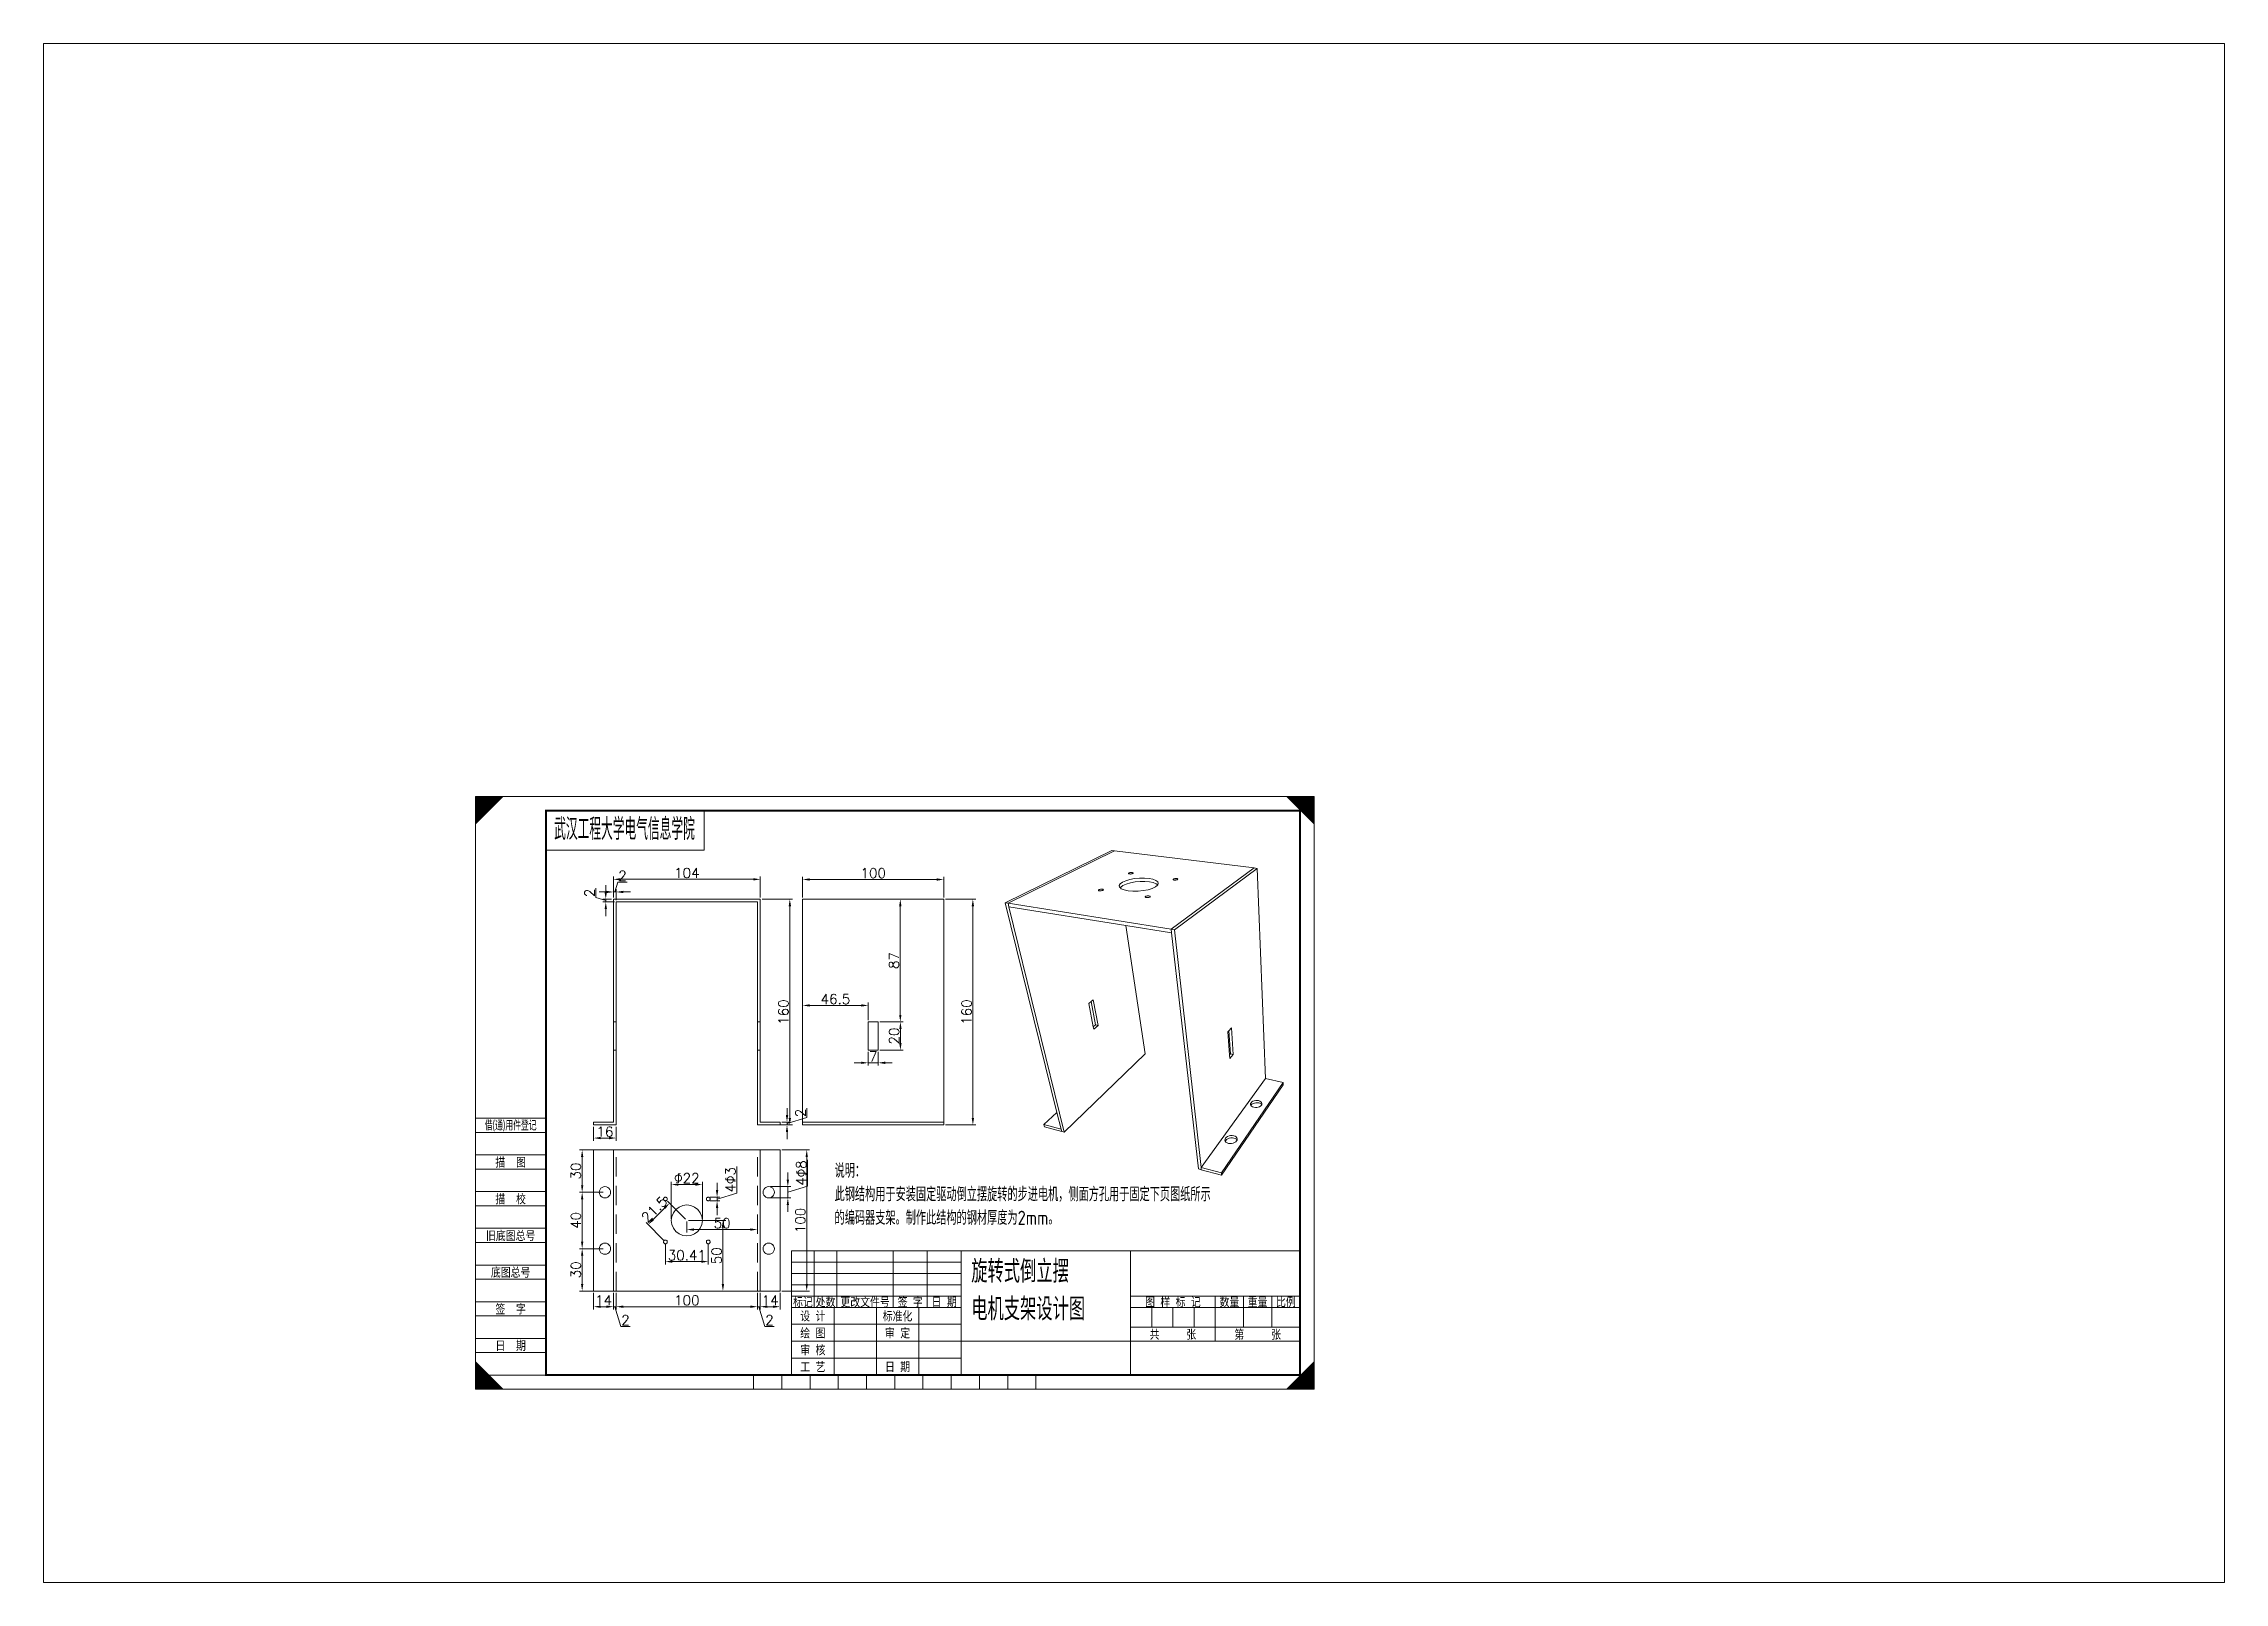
# Paper-space layout '布局1' of a CAD drawing. Extents: x -20 to 277, y -7 to 203.
# The model-space entities are those that its viewports show. They can reach past a viewport. Long polylines and large blocks are cut down to what shows.
import ezdxf
from ezdxf.enums import TextEntityAlignment as Align

# ---------------------------------------------------------------- set-up
doc = ezdxf.new("R2010")
doc.units = 0
doc.header["$LTSCALE"] = 2
doc.linetypes.add('DASHED', pattern=[0.75, 0.5, -0.25])
doc.layers.get('0').update_dxf_attribs({"linetype": 'CONTINUOUS', "lineweight": 18})
doc.layers.get('DEFPOINTS').update_dxf_attribs({"linetype": 'CONTINUOUS', "lineweight": 18})
for name, color, linetype, lineweight in [('00', 7, 'CONTINUOUS', 18), ('1', 30, 'CONTINUOUS', 18), ('2', 5, 'DASHED', 18), ('5细实线', 7, 'CONTINUOUS', 18), ('BORDER', 7, 'CONTINUOUS', 18), ('DIM', 1, 'CONTINUOUS', 18), ('TEXT', 7, 'CONTINUOUS', 18)]:
    doc.layers.add(name, color=color, linetype=linetype, lineweight=lineweight)
doc.styles.add('HZ', font='gbenor.shx', dxfattribs={"bigfont": 'gbcbig.shx'})
doc.styles.get("Standard").update_dxf_attribs({"font": 'txt.shx', "bigfont": 'hzcf.shx'})
doc.styles.add('STANDARD 0.75', font='gbenor.shx', dxfattribs={"bigfont": 'gbcbig.shx'})
doc.styles.add('YKYHZ', font='gbenor.shx', dxfattribs={"bigfont": 'gbcbig.shx'})
doc.dimstyles.get("Standard").update_dxf_attribs({"dimscale": 0, "dimtxt": 3.5, "dimasz": 2.5, "dimexe": 1, "dimexo": 0.625, "dimgap": 0.5, "dimtad": 1, "dimlfac": 2, "dimzin": 12, "dimdsep": 46, "dimtxsty": 'Standard', "dimcen": -0.09, "dimclrd": 256, "dimclre": 256, "dimclrt": 7, "dimazin": 3, "dimtfac": 1, "dimtmove": 1, "dimatfit": 3, "dimfxl": 1, "dimtolj": 1, "dimtzin": 0, "dimlwd": -1, "dimlwe": -1, "dimarcsym": 0})

psp = doc.layouts.new('布局1')

msp = doc.modelspace()

# ---------------------------------------------------------------- texts
at = {"style": 'STANDARD 0.75', "width": 0.75}
msp.add_text('武汉工程大学电气信息学院', height=7.684745, dxfattribs=at).set_placement((575.1669, 797.3103))
at = {"layer": '5细实线', "ltscale": 5, "attachment_point": 1, "style": 'HZ'}
for s, width, gutter_width, insert, char_height in [('说明：\\P此钢结构用于安装固定驱动倒立摆旋转的步进电机，侧面方孔用于固定下页图纸所示的编码器支架。制作此结构的钢材厚度为2mm。', 133.671813, 17.5, (674.445, 682.6025), 5), ('旋转式倒立摆\\P电机支架设计图', 52.536846, 50, (722.8392, 648.4302), 8)]:
    msp.add_mtext_dynamic_manual_height_columns(s, width=width, gutter_width=gutter_width, heights=[0], dxfattribs=dict(at, insert=insert, char_height=char_height))

# ---------------------------------------------------------------- blocks, each defined once
blk = doc.blocks.new('*U0')
at = {"layer": '00', "color": 7, "linetype": 'Continuous', "ltscale": 5}
for p, q in [((81, 205), (25, 205)), ((25, 205), (25, 191)), ((81, 191), (81, 205)), ((25, 191), (81, 191)), ((112, 49), (292, 49)), ((112, 49), (112, 5)), ((172, 5), (172, 49)), ((232, 5), (232, 49)), ((292, 5), (292, 49)), ((112, 29), (172, 29)), ((127, 5), (127, 29)), ((142, 5), (142, 29)), ((157, 5), (157, 29)), ((172, 17), (292, 17))]:
    blk.add_line(p, q, dxfattribs=at)
at = {"layer": '1', "color": 5, "linetype": 'Continuous', "ltscale": 5}
for p, q in [((25, 96), (0, 96)), ((0, 91), (25, 91)), ((25, 83), (0, 83)), ((25, 83), (0, 83)), ((0, 78), (25, 78)), ((25, 70), (0, 70)), ((0, 65), (25, 65)), ((25, 57), (0, 57)), ((0, 52), (25, 52)), ((120, 29), (120, 49)), ((128, 29), (128, 49)), ((148, 29), (148, 49)), ((160, 29), (160, 49)), ((25, 44), (0, 44)), ((0, 39), (25, 39)), ((112, 45), (172, 45)), ((112, 41), (172, 41)), ((25, 31), (0, 31)), ((112, 37), (172, 37)), ((112, 33), (172, 33)), ((232, 33), (292, 33)), ((262, 17), (262, 33)), ((272, 22), (272, 33)), ((282, 22), (282, 33)), ((0, 26), (25, 26)), ((232, 29), (292, 29)), ((239.5, 22), (239.5, 29)), ((247, 22), (247, 29)), ((254.5, 22), (254.5, 29)), ((25, 18), (0, 18)), ((112, 23), (172, 23)), ((172, 17), (112, 17)), ((232, 22), (292, 22)), ((0, 13), (25, 13)), ((112, 11), (172, 11)), ((25, 5), (0, 5)), ((25, 5), (0, 5)), ((25, 5), (0, 5)), ((25, 5), (0, 5)), ((25, 5), (0, 5))]:
    blk.add_line(p, q, dxfattribs=at)
at = {"layer": 'BORDER', "color": 1, "linetype": 'Continuous', "ltscale": 5}
for points in [[(0, 210, 0, 14.14, 0), (5, 205, 14.14, 14.14, 0)], [(297, 210, 0, 14.14, 0), (292, 205, 14.14, 14.14, 0)], [(0, 0, 0, 14.14, 0), (5, 5, 14.14, 14.14, 0)], [(297, 0, 0, 14.14, 0), (292, 5, 14.14, 14.14, 0)]]:
    blk.add_lwpolyline(points, format="xyseb", dxfattribs=at)
blk.add_lwpolyline([(0, 0), (297, 0), (297, 210), (0, 210)], close=True, dxfattribs=at)
at = {"layer": 'BORDER', "color": 1, "linetype": 'Continuous', "ltscale": 5, "const_width": 0.7}
blk.add_lwpolyline([(25, 5), (292, 5), (292, 205), (25, 205)], close=True, dxfattribs=at)
at = {"layer": 'TEXT', "color": 1, "linetype": 'Continuous', "ltscale": 5}
for points in [[(98.5, 0), (98.5, 5)], [(98.5, 0), (198.5, 0)], [(108.5, 0), (108.5, 5)], [(118.5, 0), (118.5, 5)], [(128.5, 0), (128.5, 5)], [(138.5, 0), (138.5, 5)], [(148.5, 0), (148.5, 5)], [(158.5, 0), (158.5, 5)], [(168.5, 0), (168.5, 5)], [(178.5, 0), (178.5, 5)], [(188.5, 0), (188.5, 5)], [(198.5, 0), (198.5, 5)]]:
    blk.add_lwpolyline(points, dxfattribs=at)
at = {"layer": 'TEXT', "color": 7, "linetype": 'Continuous', "ltscale": 5, "style": 'YKYHZ', "width": 0.790251}
blk.add_text('借(通)用件登记', height=3.5, dxfattribs=at).set_placement((12.5, 93.5), align=Align.MIDDLE)
at = {"layer": 'TEXT', "color": 7, "linetype": 'Continuous', "ltscale": 5, "style": 'YKYHZ'}
for s, p in [('描  图', (12.5, 80.5)), ('描  校', (12.5, 67.5)), ('旧底图总号', (12.5, 54.5)), ('底图总号', (12.5, 41.5)), ('标记', (116, 31)), ('处数', (124, 31)), ('更改文件号', (138, 31)), ('签 字', (154, 31)), ('日 期', (166, 31)), ('图 样 标 记', (247, 31)), ('数量', (267, 31)), ('重量', (277, 31)), ('比例', (287, 31)), ('签  字', (12.5, 28.5)), ('设 计', (119.5, 26)), ('标准化', (149.5, 26)), ('日  期', (12.5, 15.5)), ('绘 图', (119.5, 20)), ('审 核', (119.5, 14)), ('审 定', (149.5, 20)), ('共     张', (247, 19.5)), ('第     张', (277, 19.5)), ('工 艺', (119.5, 8)), ('日 期', (149.5, 8))]:
    blk.add_text(s, height=3.5, dxfattribs=at).set_placement(p, align=Align.MIDDLE)
blk = doc.blocks.new('*D5')
at = {"layer": 'DEFPOINTS', "color": 0, "ltscale": 5, "transparency": 16777216}
for p in [(648.13, 783.35), (596.13, 776.33), (648.13, 776.33)]:
    blk.add_point(p, dxfattribs=at)
at = {"layer": 'DIM', "ltscale": 5, "transparency": 16777216}
for p, q in [((596.13, 776.96), (596.13, 784.35)), ((598.63, 783.35), (645.63, 783.35)), ((648.13, 776.96), (648.13, 784.35))]:
    blk.add_line(p, q, dxfattribs=at)
for points in [[(598.63, 783.77), (598.63, 782.93), (596.13, 783.35)], [(645.63, 783.77), (645.63, 782.93), (648.13, 783.35)]]:
    blk.add_solid(points, dxfattribs=at)
at = {"layer": 'DIM', "color": 7, "ltscale": 5, "transparency": 16777216, "insert": (622.13, 785.6), "char_height": 3.5, "attachment_point": 5}
blk.add_mtext('\\A1;104', dxfattribs=at)
blk = doc.blocks.new('*D6')
at = {"layer": 'DEFPOINTS', "color": 0, "ltscale": 5, "transparency": 16777216}
for p in [(593.43, 775.33), (596.13, 776.33), (597.13, 775.33)]:
    blk.add_point(p, dxfattribs=at)
at = {"layer": 'DIM', "ltscale": 5, "transparency": 16777216}
for p, q in [((589.93, 776.88), (589.93, 780.22)), ((593.43, 778.83), (593.43, 781.33)), ((593.43, 775.83), (589.93, 776.88)), ((595.51, 776.33), (592.43, 776.33)), ((596.51, 775.33), (592.43, 775.33)), ((593.43, 776.33), (593.43, 775.33)), ((593.43, 776.33), (593.43, 775.33)), ((593.43, 772.83), (593.43, 770.33))]:
    blk.add_line(p, q, dxfattribs=at)
for points in [[(593.01, 778.83), (593.84, 778.83), (593.43, 776.33)], [(593.01, 772.83), (593.84, 772.83), (593.43, 775.33)]]:
    blk.add_solid(points, dxfattribs=at)
at = {"layer": 'DIM', "color": 7, "ltscale": 5, "transparency": 16777216, "insert": (587.68, 778.55), "char_height": 3.5, "attachment_point": 5, "rotation": 90}
blk.add_mtext('\\A1;2', dxfattribs=at)
blk = doc.blocks.new('*D7')
at = {"layer": 'DEFPOINTS', "color": 0, "ltscale": 5, "transparency": 16777216}
for p in [(648.13, 776.33), (648.13, 696.33), (658.6, 696.33)]:
    blk.add_point(p, dxfattribs=at)
at = {"layer": 'DIM', "ltscale": 5, "transparency": 16777216}
for p, q in [((648.76, 776.33), (659.6, 776.33)), ((658.6, 773.83), (658.6, 698.83)), ((648.76, 696.33), (659.6, 696.33))]:
    blk.add_line(p, q, dxfattribs=at)
for points in [[(658.19, 773.83), (659.02, 773.83), (658.6, 776.33)], [(658.19, 698.83), (659.02, 698.83), (658.6, 696.33)]]:
    blk.add_solid(points, dxfattribs=at)
at = {"layer": 'DIM', "color": 7, "ltscale": 5, "transparency": 16777216, "insert": (656.35, 736.33), "char_height": 3.5, "attachment_point": 5, "rotation": 90}
blk.add_mtext('\\A1;160', dxfattribs=at)
blk = doc.blocks.new('*D8')
at = {"layer": 'DEFPOINTS', "color": 0, "ltscale": 5, "transparency": 16777216}
for p in [(596.13, 778.87), (596.13, 776.33), (597.13, 775.33)]:
    blk.add_point(p, dxfattribs=at)
at = {"layer": 'DIM', "ltscale": 5, "transparency": 16777216}
for p, q in [((596.63, 778.87), (597.68, 782.37)), ((597.68, 782.37), (601.02, 782.37)), ((593.63, 778.87), (591.13, 778.87)), ((596.13, 776.96), (596.13, 779.87)), ((597.13, 778.87), (596.13, 778.87)), ((597.13, 778.87), (596.13, 778.87)), ((597.13, 775.96), (597.13, 779.87)), ((599.63, 778.87), (602.13, 778.87))]:
    blk.add_line(p, q, dxfattribs=at)
for points in [[(593.63, 779.29), (593.63, 778.46), (596.13, 778.87)], [(599.63, 779.29), (599.63, 778.46), (597.13, 778.87)]]:
    blk.add_solid(points, dxfattribs=at)
at = {"layer": 'DIM', "color": 7, "ltscale": 5, "transparency": 16777216, "insert": (599.35, 784.62), "char_height": 3.5, "attachment_point": 5}
blk.add_mtext('\\A1;2', dxfattribs=at)
blk = doc.blocks.new('*D9')
at = {"layer": 'DEFPOINTS', "color": 0, "ltscale": 5, "transparency": 16777216}
for p in [(655.13, 697.33), (655.13, 696.33), (657.6, 697.33)]:
    blk.add_point(p, dxfattribs=at)
at = {"layer": 'DIM', "ltscale": 5, "transparency": 16777216}
for p, q in [((655.76, 697.33), (658.6, 697.33)), ((655.76, 696.33), (658.6, 696.33)), ((657.6, 699.83), (657.6, 702.33)), ((657.6, 696.83), (664.6, 698.93)), ((657.6, 696.33), (657.6, 697.33)), ((657.6, 696.33), (657.6, 697.33)), ((664.6, 698.93), (664.6, 702.27)), ((657.6, 693.83), (657.6, 691.33))]:
    blk.add_line(p, q, dxfattribs=at)
for points in [[(657.19, 699.83), (658.02, 699.83), (657.6, 697.33)], [(657.19, 693.83), (658.02, 693.83), (657.6, 696.33)]]:
    blk.add_solid(points, dxfattribs=at)
at = {"layer": 'DIM', "color": 7, "ltscale": 5, "transparency": 16777216, "insert": (662.35, 700.6), "char_height": 3.5, "attachment_point": 5, "rotation": 90}
blk.add_mtext('\\A1;2', dxfattribs=at)
blk = doc.blocks.new('*D10')
at = {"layer": 'DEFPOINTS', "color": 0, "ltscale": 5, "transparency": 16777216}
for p in [(589.13, 696.33), (597.13, 696.33), (597.13, 691.69)]:
    blk.add_point(p, dxfattribs=at)
at = {"layer": 'DIM', "ltscale": 5, "transparency": 16777216}
for p, q in [((589.13, 695.71), (589.13, 690.69)), ((597.13, 695.71), (597.13, 690.69)), ((591.63, 691.69), (594.63, 691.69))]:
    blk.add_line(p, q, dxfattribs=at)
for points in [[(591.63, 692.1), (591.63, 691.27), (589.13, 691.69)], [(594.63, 692.1), (594.63, 691.27), (597.13, 691.69)]]:
    blk.add_solid(points, dxfattribs=at)
at = {"layer": 'DIM', "color": 7, "ltscale": 5, "transparency": 16777216, "insert": (593.13, 693.94), "char_height": 3.5, "attachment_point": 5}
blk.add_mtext('\\A1;16', dxfattribs=at)
blk = doc.blocks.new('*D11')
at = {"layer": 'DEFPOINTS', "color": 0, "ltscale": 5, "transparency": 16777216}
for p in [(589.13, 637.49), (596.13, 637.49), (596.13, 631.94)]:
    blk.add_point(p, dxfattribs=at)
at = {"layer": 'DIM', "ltscale": 5, "transparency": 16777216}
for p, q in [((589.13, 636.86), (589.13, 630.94)), ((596.13, 636.86), (596.13, 630.94)), ((591.63, 631.94), (593.63, 631.94))]:
    blk.add_line(p, q, dxfattribs=at)
for points in [[(591.63, 632.35), (591.63, 631.52), (589.13, 631.94)], [(593.63, 632.35), (593.63, 631.52), (596.13, 631.94)]]:
    blk.add_solid(points, dxfattribs=at)
at = {"layer": 'DIM', "color": 7, "ltscale": 5, "transparency": 16777216, "insert": (592.63, 634.19), "char_height": 3.5, "attachment_point": 5}
blk.add_mtext('\\A1;14', dxfattribs=at)
blk = doc.blocks.new('*D12')
at = {"layer": 'DEFPOINTS', "color": 0, "ltscale": 5, "transparency": 16777216}
for p in [(596.13, 637.49), (597.13, 637.49), (597.13, 631.94)]:
    blk.add_point(p, dxfattribs=at)
at = {"layer": 'DIM', "ltscale": 5, "transparency": 16777216}
for p, q in [((596.13, 636.86), (596.13, 630.94)), ((597.13, 636.86), (597.13, 630.94)), ((593.63, 631.94), (591.13, 631.94)), ((596.13, 631.94), (597.13, 631.94)), ((596.13, 631.94), (597.13, 631.94)), ((596.63, 631.94), (598.73, 624.94)), ((599.63, 631.94), (602.13, 631.94)), ((598.73, 624.94), (602.07, 624.94))]:
    blk.add_line(p, q, dxfattribs=at)
for points in [[(593.63, 632.35), (593.63, 631.52), (596.13, 631.94)], [(599.63, 632.35), (599.63, 631.52), (597.13, 631.94)]]:
    blk.add_solid(points, dxfattribs=at)
at = {"layer": 'DIM', "color": 7, "ltscale": 5, "transparency": 16777216, "insert": (600.4, 627.19), "char_height": 3.5, "attachment_point": 5}
blk.add_mtext('\\A1;2', dxfattribs=at)
blk = doc.blocks.new('*D13')
at = {"layer": 'DEFPOINTS', "color": 0, "ltscale": 5, "transparency": 16777216}
for p in [(597.13, 637.49), (647.13, 637.49), (647.13, 631.94)]:
    blk.add_point(p, dxfattribs=at)
at = {"layer": 'DIM', "ltscale": 5, "transparency": 16777216}
for p, q in [((597.13, 636.86), (597.13, 630.94)), ((647.13, 636.86), (647.13, 630.94)), ((599.63, 631.94), (644.63, 631.94))]:
    blk.add_line(p, q, dxfattribs=at)
for points in [[(599.63, 632.35), (599.63, 631.52), (597.13, 631.94)], [(644.63, 632.35), (644.63, 631.52), (647.13, 631.94)]]:
    blk.add_solid(points, dxfattribs=at)
at = {"layer": 'DIM', "color": 7, "ltscale": 5, "transparency": 16777216, "insert": (622.13, 634.19), "char_height": 3.5, "attachment_point": 5}
blk.add_mtext('\\A1;100', dxfattribs=at)
blk = doc.blocks.new('*D14')
at = {"layer": 'DEFPOINTS', "color": 0, "ltscale": 5, "transparency": 16777216}
for p in [(647.13, 637.49), (648.13, 637.49), (648.13, 631.94)]:
    blk.add_point(p, dxfattribs=at)
at = {"layer": 'DIM', "ltscale": 5, "transparency": 16777216}
for p, q in [((647.13, 636.86), (647.13, 630.94)), ((648.13, 636.86), (648.13, 630.94)), ((644.63, 631.94), (642.13, 631.94)), ((647.13, 631.94), (648.13, 631.94)), ((647.13, 631.94), (648.13, 631.94)), ((647.63, 631.94), (649.73, 624.94)), ((650.63, 631.94), (653.13, 631.94)), ((649.73, 624.94), (653.07, 624.94))]:
    blk.add_line(p, q, dxfattribs=at)
for points in [[(644.63, 632.35), (644.63, 631.52), (647.13, 631.94)], [(650.63, 632.35), (650.63, 631.52), (648.13, 631.94)]]:
    blk.add_solid(points, dxfattribs=at)
at = {"layer": 'DIM', "color": 7, "ltscale": 5, "transparency": 16777216, "insert": (651.4, 627.19), "char_height": 3.5, "attachment_point": 5}
blk.add_mtext('\\A1;2', dxfattribs=at)
blk = doc.blocks.new('*D15')
at = {"layer": 'DEFPOINTS', "color": 0, "ltscale": 5, "transparency": 16777216}
for p in [(648.13, 637.49), (655.13, 637.49), (655.13, 631.94)]:
    blk.add_point(p, dxfattribs=at)
at = {"layer": 'DIM', "ltscale": 5, "transparency": 16777216}
for p, q in [((648.13, 636.86), (648.13, 630.94)), ((655.13, 636.86), (655.13, 630.94)), ((650.63, 631.94), (652.63, 631.94))]:
    blk.add_line(p, q, dxfattribs=at)
for points in [[(650.63, 632.35), (650.63, 631.52), (648.13, 631.94)], [(652.63, 632.35), (652.63, 631.52), (655.13, 631.94)]]:
    blk.add_solid(points, dxfattribs=at)
at = {"layer": 'DIM', "color": 7, "ltscale": 5, "transparency": 16777216, "insert": (651.63, 634.19), "char_height": 3.5, "attachment_point": 5}
blk.add_mtext('\\A1;14', dxfattribs=at)
blk = doc.blocks.new('*D16')
at = {"layer": 'DEFPOINTS', "color": 0, "ltscale": 5, "transparency": 16777216}
for p in [(655.13, 687.49), (655.13, 637.49), (664.59, 637.49)]:
    blk.add_point(p, dxfattribs=at)
at = {"layer": 'DIM', "ltscale": 5, "transparency": 16777216}
for p, q in [((655.76, 687.49), (665.59, 687.49)), ((664.59, 684.99), (664.59, 639.99)), ((655.76, 637.49), (665.59, 637.49))]:
    blk.add_line(p, q, dxfattribs=at)
for points in [[(664.17, 684.99), (665, 684.99), (664.59, 687.49)], [(664.17, 639.99), (665, 639.99), (664.59, 637.49)]]:
    blk.add_solid(points, dxfattribs=at)
at = {"layer": 'DIM', "color": 7, "ltscale": 5, "transparency": 16777216, "insert": (662.34, 662.49), "char_height": 3.5, "attachment_point": 5, "rotation": 90}
blk.add_mtext('\\A1;100', dxfattribs=at)
blk = doc.blocks.new('*D17')
at = {"layer": 'DEFPOINTS', "color": 0, "ltscale": 5, "transparency": 16777216}
for p in [(713.13, 783.29), (663.13, 776.33), (713.13, 776.33)]:
    blk.add_point(p, dxfattribs=at)
at = {"layer": 'DIM', "ltscale": 5, "transparency": 16777216}
for p, q in [((663.13, 776.96), (663.13, 784.29)), ((665.63, 783.29), (710.63, 783.29)), ((713.13, 776.96), (713.13, 784.29))]:
    blk.add_line(p, q, dxfattribs=at)
for points in [[(665.63, 783.7), (665.63, 782.87), (663.13, 783.29)], [(710.63, 783.7), (710.63, 782.87), (713.13, 783.29)]]:
    blk.add_solid(points, dxfattribs=at)
at = {"layer": 'DIM', "color": 7, "ltscale": 5, "transparency": 16777216, "insert": (688.13, 785.54), "char_height": 3.5, "attachment_point": 5}
blk.add_mtext('\\A1;100', dxfattribs=at)
blk = doc.blocks.new('*D18')
at = {"layer": 'DEFPOINTS', "color": 0, "ltscale": 5, "transparency": 16777216}
for p in [(689.88, 732.83), (689.88, 722.83), (697.76, 722.83)]:
    blk.add_point(p, dxfattribs=at)
at = {"layer": 'DIM', "ltscale": 5, "transparency": 16777216}
for p, q in [((690.51, 732.83), (698.76, 732.83)), ((697.76, 730.33), (697.76, 725.33)), ((690.51, 722.83), (698.76, 722.83))]:
    blk.add_line(p, q, dxfattribs=at)
for points in [[(697.35, 730.33), (698.18, 730.33), (697.76, 732.83)], [(697.35, 725.33), (698.18, 725.33), (697.76, 722.83)]]:
    blk.add_solid(points, dxfattribs=at)
at = {"layer": 'DIM', "color": 7, "ltscale": 5, "transparency": 16777216, "insert": (695.51, 727.83), "char_height": 3.5, "attachment_point": 5, "rotation": 90}
blk.add_mtext('\\A1;20', dxfattribs=at)
blk = doc.blocks.new('*D19')
at = {"layer": 'DEFPOINTS', "color": 0, "ltscale": 5, "transparency": 16777216}
for p in [(686.38, 722.83), (689.88, 722.83), (689.88, 718.35)]:
    blk.add_point(p, dxfattribs=at)
at = {"layer": 'DIM', "ltscale": 5, "transparency": 16777216}
for p, q in [((683.88, 718.35), (681.38, 718.35)), ((686.38, 722.21), (686.38, 717.35)), ((686.38, 718.35), (689.88, 718.35)), ((689.88, 722.21), (689.88, 717.35)), ((692.38, 718.35), (694.88, 718.35))]:
    blk.add_line(p, q, dxfattribs=at)
for points in [[(683.88, 718.76), (683.88, 717.93), (686.38, 718.35)], [(692.38, 718.76), (692.38, 717.93), (689.88, 718.35)]]:
    blk.add_solid(points, dxfattribs=at)
at = {"layer": 'DIM', "color": 7, "ltscale": 5, "transparency": 16777216, "insert": (688.13, 720.6), "char_height": 3.5, "attachment_point": 5}
blk.add_mtext('\\A1;7', dxfattribs=at)
blk = doc.blocks.new('*D20')
at = {"layer": 'DEFPOINTS', "color": 0, "ltscale": 5, "transparency": 16777216}
for p in [(663.13, 738.67), (663.13, 732.83), (686.38, 732.83)]:
    blk.add_point(p, dxfattribs=at)
at = {"layer": 'DIM', "ltscale": 5, "transparency": 16777216}
for p, q in [((663.13, 733.46), (663.13, 739.67)), ((683.88, 738.67), (665.63, 738.67)), ((686.38, 733.46), (686.38, 739.67))]:
    blk.add_line(p, q, dxfattribs=at)
for points in [[(665.63, 739.08), (665.63, 738.25), (663.13, 738.67)], [(683.88, 739.08), (683.88, 738.25), (686.38, 738.67)]]:
    blk.add_solid(points, dxfattribs=at)
at = {"layer": 'DIM', "color": 7, "ltscale": 5, "transparency": 16777216, "insert": (674.76, 740.92), "char_height": 3.5, "attachment_point": 5}
blk.add_mtext('\\A1;46.5', dxfattribs=at)
blk = doc.blocks.new('*D21')
at = {"layer": 'DEFPOINTS', "color": 0, "ltscale": 5, "transparency": 16777216}
for p in [(689.88, 776.33), (697.72, 776.33), (689.88, 732.83)]:
    blk.add_point(p, dxfattribs=at)
at = {"layer": 'DIM', "ltscale": 5, "transparency": 16777216}
for p, q in [((690.51, 776.33), (698.72, 776.33)), ((697.72, 735.33), (697.72, 773.83)), ((690.51, 732.83), (698.72, 732.83))]:
    blk.add_line(p, q, dxfattribs=at)
for points in [[(697.3, 773.83), (698.13, 773.83), (697.72, 776.33)], [(697.3, 735.33), (698.13, 735.33), (697.72, 732.83)]]:
    blk.add_solid(points, dxfattribs=at)
at = {"layer": 'DIM', "color": 7, "ltscale": 5, "transparency": 16777216, "insert": (695.47, 754.58), "char_height": 3.5, "attachment_point": 5, "rotation": 90}
blk.add_mtext('\\A1;87', dxfattribs=at)
blk = doc.blocks.new('*D22')
at = {"layer": 'DEFPOINTS', "color": 0, "ltscale": 5, "transparency": 16777216}
for p in [(713.13, 776.33), (713.13, 696.33), (723.42, 696.33)]:
    blk.add_point(p, dxfattribs=at)
at = {"layer": 'DIM', "ltscale": 5, "transparency": 16777216}
for p, q in [((713.76, 776.33), (724.42, 776.33)), ((723.42, 773.83), (723.42, 698.83)), ((713.76, 696.33), (724.42, 696.33))]:
    blk.add_line(p, q, dxfattribs=at)
for points in [[(723, 773.83), (723.83, 773.83), (723.42, 776.33)], [(723, 698.83), (723.83, 698.83), (723.42, 696.33)]]:
    blk.add_solid(points, dxfattribs=at)
at = {"layer": 'DIM', "color": 7, "ltscale": 5, "transparency": 16777216, "insert": (721.17, 736.33), "char_height": 3.5, "attachment_point": 5, "rotation": 90}
blk.add_mtext('\\A1;160', dxfattribs=at)
blk = doc.blocks.new('*D23')
at = {"layer": 'DEFPOINTS', "color": 0, "ltscale": 5, "transparency": 16777216}
for p in [(627.63, 675.21), (616.63, 662.49), (627.63, 662.49)]:
    blk.add_point(p, dxfattribs=at)
at = {"layer": 'DIM', "ltscale": 5, "transparency": 16777216}
for p, q in [((616.63, 663.11), (616.63, 676.21)), ((619.13, 675.21), (625.13, 675.21)), ((627.63, 663.11), (627.63, 676.21))]:
    blk.add_line(p, q, dxfattribs=at)
for points in [[(619.13, 675.63), (619.13, 674.8), (616.63, 675.21)], [(625.13, 675.63), (625.13, 674.8), (627.63, 675.21)]]:
    blk.add_solid(points, dxfattribs=at)
at = {"layer": 'DIM', "color": 7, "ltscale": 5, "transparency": 16777216, "insert": (622.13, 677.46), "char_height": 3.5, "attachment_point": 5}
blk.add_mtext('\\A1;{\\Fgbenor,gbcbig|c134;Φ}22', dxfattribs=at)
blk = doc.blocks.new('*D24')
at = {"layer": 'DEFPOINTS', "color": 0, "ltscale": 5, "transparency": 16777216}
for p in [(629.73, 670.77), (629.73, 669.42), (632.84, 669.42)]:
    blk.add_point(p, dxfattribs=at)
at = {"layer": 'DIM', "ltscale": 5, "transparency": 16777216}
for p, q in [((639.84, 672.19), (639.84, 681.57)), ((632.84, 673.27), (632.84, 675.77)), ((632.84, 670.09), (639.84, 672.19)), ((630.36, 670.77), (633.84, 670.77)), ((630.36, 669.42), (633.84, 669.42)), ((632.84, 670.77), (632.84, 669.42)), ((632.84, 670.77), (632.84, 669.42)), ((632.84, 666.92), (632.84, 664.42))]:
    blk.add_line(p, q, dxfattribs=at)
for points in [[(632.43, 673.27), (633.26, 673.27), (632.84, 670.77)], [(632.43, 666.92), (633.26, 666.92), (632.84, 669.42)]]:
    blk.add_solid(points, dxfattribs=at)
at = {"layer": 'DIM', "color": 7, "ltscale": 5, "transparency": 16777216, "insert": (637.59, 676.88), "char_height": 3.5, "attachment_point": 5, "rotation": 90}
blk.add_mtext('\\A1;4{\\Fgbenor,gbcbig|c134;Φ}3', dxfattribs=at)
blk = doc.blocks.new('*D25')
at = {"layer": 'DEFPOINTS', "color": 0, "ltscale": 5, "transparency": 16777216}
for p in [(651.13, 674.49), (651.13, 670.49), (657.9, 670.49)]:
    blk.add_point(p, dxfattribs=at)
at = {"layer": 'DIM', "ltscale": 5, "transparency": 16777216}
for p, q in [((664.9, 674.59), (664.9, 683.97)), ((651.76, 674.49), (658.9, 674.49)), ((657.9, 676.99), (657.9, 679.49)), ((657.9, 672.49), (664.9, 674.59)), ((657.9, 674.49), (657.9, 670.49)), ((657.9, 674.49), (657.9, 670.49)), ((651.76, 670.49), (658.9, 670.49)), ((657.9, 667.99), (657.9, 665.49))]:
    blk.add_line(p, q, dxfattribs=at)
for points in [[(657.48, 676.99), (658.31, 676.99), (657.9, 674.49)], [(657.48, 667.99), (658.31, 667.99), (657.9, 670.49)]]:
    blk.add_solid(points, dxfattribs=at)
at = {"layer": 'DIM', "color": 7, "ltscale": 5, "transparency": 16777216, "insert": (662.65, 679.28), "char_height": 3.5, "attachment_point": 5, "rotation": 90}
blk.add_mtext('\\A1;4{\\Fgbenor,gbcbig|c134;Φ}8', dxfattribs=at)
blk = doc.blocks.new('*D26')
at = {"layer": 'DEFPOINTS', "color": 0, "ltscale": 5, "transparency": 16777216}
for p in [(622.13, 662.49), (622.13, 637.49), (634.91, 637.49)]:
    blk.add_point(p, dxfattribs=at)
at = {"layer": 'DIM', "ltscale": 5, "transparency": 16777216}
for p, q in [((622.76, 662.49), (635.91, 662.49)), ((634.91, 659.99), (634.91, 639.99)), ((622.76, 637.49), (635.91, 637.49))]:
    blk.add_line(p, q, dxfattribs=at)
for points in [[(634.49, 659.99), (635.33, 659.99), (634.91, 662.49)], [(634.49, 639.99), (635.33, 639.99), (634.91, 637.49)]]:
    blk.add_solid(points, dxfattribs=at)
at = {"layer": 'DIM', "color": 7, "ltscale": 5, "transparency": 16777216, "insert": (632.66, 649.99), "char_height": 3.5, "attachment_point": 5, "rotation": 90}
blk.add_mtext('\\A1;50', dxfattribs=at)
blk = doc.blocks.new('*D28')
at = {"layer": 'DEFPOINTS', "color": 0, "ltscale": 5, "transparency": 16777216}
for p in [(608.4, 661.02), (622.13, 662.49), (614.53, 654.89)]:
    blk.add_point(p, dxfattribs=at)
at = {"layer": 'DIM', "ltscale": 5, "transparency": 16777216}
for p, q in [((614.23, 666.85), (610.17, 662.79)), ((621.69, 662.93), (615.29, 669.33)), ((614.09, 655.33), (607.69, 661.73))]:
    blk.add_line(p, q, dxfattribs=at)
for points in [[(613.94, 667.15), (614.53, 666.56), (616, 668.62)], [(609.87, 663.08), (610.46, 662.49), (608.4, 661.02)]]:
    blk.add_solid(points, dxfattribs=at)
at = {"layer": 'DIM', "color": 7, "ltscale": 5, "transparency": 16777216, "insert": (610.61, 666.41), "char_height": 3.5, "attachment_point": 5, "rotation": 45}
blk.add_mtext('\\A1;21.5', dxfattribs=at)
blk = doc.blocks.new('*D29')
at = {"layer": 'DEFPOINTS', "color": 0, "ltscale": 5, "transparency": 16777216}
for p in [(614.53, 654.89), (629.73, 654.89), (629.73, 647.91)]:
    blk.add_point(p, dxfattribs=at)
at = {"layer": 'DIM', "ltscale": 5, "transparency": 16777216}
for p, q in [((614.53, 654.26), (614.53, 646.91)), ((629.73, 654.26), (629.73, 646.91)), ((617.03, 647.91), (627.23, 647.91))]:
    blk.add_line(p, q, dxfattribs=at)
for points in [[(617.03, 648.33), (617.03, 647.5), (614.53, 647.91)], [(627.23, 648.33), (627.23, 647.5), (629.73, 647.91)]]:
    blk.add_solid(points, dxfattribs=at)
at = {"layer": 'DIM', "color": 7, "ltscale": 5, "transparency": 16777216, "insert": (622.13, 650.16), "char_height": 3.5, "attachment_point": 5}
blk.add_mtext('\\A1;30.41', dxfattribs=at)
blk = doc.blocks.new('*D30')
at = {"layer": 'DEFPOINTS', "color": 0, "ltscale": 5, "transparency": 16777216}
for p in [(622.13, 662.71), (622.13, 659.26), (647.13, 662.49)]:
    blk.add_point(p, dxfattribs=at)
at = {"layer": 'DIM', "ltscale": 5, "transparency": 16777216}
for p, q in [((622.13, 662.08), (622.13, 658.26)), ((644.63, 659.26), (624.63, 659.26)), ((647.13, 661.86), (647.13, 658.26))]:
    blk.add_line(p, q, dxfattribs=at)
for points in [[(624.63, 659.68), (624.63, 658.85), (622.13, 659.26)], [(644.63, 659.68), (644.63, 658.85), (647.13, 659.26)]]:
    blk.add_solid(points, dxfattribs=at)
at = {"layer": 'DIM', "color": 7, "ltscale": 5, "transparency": 16777216, "insert": (634.63, 661.51), "char_height": 3.5, "attachment_point": 5}
blk.add_mtext('\\A1;50', dxfattribs=at)
blk = doc.blocks.new('*D31')
at = {"layer": 'DEFPOINTS', "color": 0, "ltscale": 5, "transparency": 16777216}
for p in [(593.13, 687.49), (585.07, 672.49), (593.13, 672.49)]:
    blk.add_point(p, dxfattribs=at)
at = {"layer": 'DIM', "ltscale": 5, "transparency": 16777216}
for p, q in [((592.51, 687.49), (584.07, 687.49)), ((585.07, 684.99), (585.07, 674.99)), ((592.51, 672.49), (584.07, 672.49))]:
    blk.add_line(p, q, dxfattribs=at)
for points in [[(584.66, 684.99), (585.49, 684.99), (585.07, 687.49)], [(584.66, 674.99), (585.49, 674.99), (585.07, 672.49)]]:
    blk.add_solid(points, dxfattribs=at)
at = {"layer": 'DIM', "color": 7, "ltscale": 5, "transparency": 16777216, "insert": (582.82, 679.99), "char_height": 3.5, "attachment_point": 5, "rotation": 90}
blk.add_mtext('\\A1;30', dxfattribs=at)
blk = doc.blocks.new('*D32')
at = {"layer": 'DEFPOINTS', "color": 0, "ltscale": 5, "transparency": 16777216}
for p in [(593.13, 672.49), (585.07, 652.49), (593.13, 652.49)]:
    blk.add_point(p, dxfattribs=at)
at = {"layer": 'DIM', "ltscale": 5, "transparency": 16777216}
for p, q in [((592.51, 672.49), (584.07, 672.49)), ((585.07, 669.99), (585.07, 654.99)), ((592.51, 652.49), (584.07, 652.49))]:
    blk.add_line(p, q, dxfattribs=at)
for points in [[(584.66, 669.99), (585.49, 669.99), (585.07, 672.49)], [(584.66, 654.99), (585.49, 654.99), (585.07, 652.49)]]:
    blk.add_solid(points, dxfattribs=at)
at = {"layer": 'DIM', "color": 7, "ltscale": 5, "transparency": 16777216, "insert": (582.82, 662.49), "char_height": 3.5, "attachment_point": 5, "rotation": 90}
blk.add_mtext('\\A1;40', dxfattribs=at)
blk = doc.blocks.new('*D33')
at = {"layer": 'DEFPOINTS', "color": 0, "ltscale": 5, "transparency": 16777216}
for p in [(593.13, 652.49), (585.07, 637.49), (592.63, 637.49)]:
    blk.add_point(p, dxfattribs=at)
at = {"layer": 'DIM', "ltscale": 5, "transparency": 16777216}
for p, q in [((592.51, 652.49), (584.07, 652.49)), ((585.07, 649.99), (585.07, 639.99)), ((592.01, 637.49), (584.07, 637.49))]:
    blk.add_line(p, q, dxfattribs=at)
for points in [[(584.66, 649.99), (585.49, 649.99), (585.07, 652.49)], [(584.66, 639.99), (585.49, 639.99), (585.07, 637.49)]]:
    blk.add_solid(points, dxfattribs=at)
at = {"layer": 'DIM', "color": 7, "ltscale": 5, "transparency": 16777216, "insert": (582.82, 644.99), "char_height": 3.5, "attachment_point": 5, "rotation": 90}
blk.add_mtext('\\A1;30', dxfattribs=at)

# ---------------------------------------------------------------- dimensions: what is measured, and where the dimension line sits
at = {"layer": 'DIM', "ltscale": 5}
for base, p1, p2, picture, middle in [((648.1323, 783.3488), (596.1323, 776.3329), (648.1323, 776.3329), '*D5', (622.1323, 785.5988)), ((713.1334, 783.2877), (663.1334, 776.3329), (713.1334, 776.3329), '*D17', (688.1334, 785.5377)), ((596.1323, 778.8739), (597.1323, 775.3329), (596.1323, 776.3329), '*D8', (598.1823, 784.6239)), ((663.1334, 738.6651), (686.3834, 732.8329), (663.1334, 732.8329), '*D20', (674.7584, 740.9151)), ((689.8834, 718.3468), (686.3834, 722.8329), (689.8834, 722.8329), '*D19', (688.1334, 720.5968)), ((597.1323, 691.6879), (589.1323, 696.3329), (597.1323, 696.3329), '*D10', (593.1323, 693.9379)), ((622.1333, 659.2618), (647.1323, 662.4887), (622.1333, 662.7077), '*D30', (634.6328, 661.5118)), ((629.7337, 647.9146), (614.5309, 654.8873), (629.7337, 654.8873), '*D29', (622.1323, 650.1646)), ((596.1323, 631.9377), (589.1323, 637.4887), (596.1323, 637.4887), '*D11', (592.6323, 634.1877)), ((597.1323, 631.9377), (596.1323, 637.4887), (597.1323, 637.4887), '*D12', (599.2323, 627.1877)), ((647.1323, 631.9377), (597.1323, 637.4887), (647.1323, 637.4887), '*D13', (622.1323, 634.1877)), ((648.1323, 631.9377), (647.1323, 637.4887), (648.1323, 637.4887), '*D14', (650.2323, 627.1877)), ((655.1323, 631.9377), (648.1323, 637.4887), (655.1323, 637.4887), '*D15', (651.6323, 634.1877))]:
    dim = msp.add_linear_dim(base=base, p1=p1, p2=p2, dimstyle='Standard', override={"dimscale": 1}, dxfattribs=at)
    dim.commit()
    dim.dimension.update_dxf_attribs({"geometry": picture, "text_midpoint": middle})
for base, p1, p2, picture, middle in [((593.4252, 775.3329), (596.1323, 776.3329), (597.1323, 775.3329), '*D6', (587.6752, 777.3829)), ((658.6024, 696.3329), (648.1323, 776.3329), (648.1323, 696.3329), '*D7', (656.3524, 736.3329)), ((697.7178, 776.3329), (689.8834, 732.8329), (689.8834, 776.3329), '*D21', (695.4678, 754.5829)), ((723.4175, 696.3329), (713.1334, 776.3329), (713.1334, 696.3329), '*D22', (721.1675, 736.3329)), ((697.7628, 722.8329), (689.8834, 732.8329), (689.8834, 722.8329), '*D18', (695.5128, 727.8329)), ((657.6024, 697.3329), (655.1323, 696.3329), (655.1323, 697.3329), '*D9', (662.3524, 699.4329)), ((585.0722, 672.4887), (593.1323, 687.4887), (593.1323, 672.4887), '*D31', (582.8222, 679.9887)), ((664.5883, 637.4887), (655.1323, 687.4887), (655.1323, 637.4887), '*D16', (662.3383, 662.4887)), ((585.0722, 652.4887), (593.1323, 672.4887), (593.1323, 652.4887), '*D32', (582.8222, 662.4887)), ((634.9094, 637.4887), (622.1323, 662.4887), (622.1323, 637.4887), '*D26', (632.6594, 649.9887)), ((585.0722, 637.4887), (593.1323, 652.4887), (592.6323, 637.4887), '*D33', (582.8222, 644.9887))]:
    dim = msp.add_linear_dim(base=base, p1=p1, p2=p2, angle=90, dimstyle='Standard', override={"dimscale": 1}, dxfattribs=at)
    dim.commit()
    dim.dimension.update_dxf_attribs({"geometry": picture, "text_midpoint": middle})
dim = msp.add_linear_dim(base=(627.6323, 675.2118), p1=(616.6323, 662.4887), p2=(627.6323, 662.4887), text='{\\Fgbenor,gbcbig|c134;Φ}<>', dimstyle='Standard', override={"dimscale": 1}, dxfattribs=at)
dim.commit()
dim.dimension.update_dxf_attribs({"geometry": '*D23', "text_midpoint": (622.1323, 677.4618)})
for base, p1, p2, text, picture, middle in [((632.8441, 669.4151), (629.7337, 670.7651), (629.7337, 669.4151), '4{\\Fgbenor,gbcbig|c134;Φ}3', '*D24', (637.5941, 672.6901)), ((657.8959, 670.4887), (651.1323, 674.4887), (651.1323, 670.4887), '4{\\Fgbenor,gbcbig|c134;Φ}8', '*D25', (662.6459, 675.0887))]:
    dim = msp.add_linear_dim(base=base, p1=p1, p2=p2, angle=90, text=text, dimstyle='Standard', override={"dimscale": 1}, dxfattribs=at)
    dim.commit()
    dim.dimension.update_dxf_attribs({"geometry": picture, "text_midpoint": middle})
dim = msp.add_aligned_dim(p1=(622.1323, 662.4887), p2=(614.5309, 654.8873), distance=-8.6711, dimstyle='Standard', override={"dimscale": 1}, dxfattribs=at)
dim.commit()
dim.dimension.update_dxf_attribs({"geometry": '*D28', "text_midpoint": (610.6093, 666.4103)})

# ---------------------------------------------------------------- linework, layer by layer
for p, q in [((772.6518, 793.5966), (734.8343, 775.019)), ((735.8936, 774.8506), (773.5731, 793.4826)), ((773.5731, 793.4826), (772.6518, 793.5966)), ((773.5731, 793.4826), (822.9631, 787.373)), ((775.2497, 781.119), (775.5977, 781.7284)), ((775.3749, 780.5289), (775.2497, 781.119)), ((775.6358, 780.2982), (775.3749, 780.5289)), ((775.5977, 781.7284), (776.3869, 782.3156)), ((775.6358, 780.2982), (775.7759, 780.5473)), ((775.973, 779.9999), (775.6358, 780.2982)), ((775.7759, 780.5473), (776.5619, 781.14)), ((777.0086, 779.5707), (775.973, 779.9999)), ((776.3869, 782.3156), (777.557, 782.8419)), ((776.5619, 781.14), (777.728, 781.6712)), ((777.557, 782.8419), (779.0256, 783.2738)), ((777.728, 781.6712), (779.1919, 782.1072)), ((778.5103, 785.4424), (778.549, 785.5111)), ((778.5272, 785.3765), (778.5103, 785.4424)), ((778.5986, 785.318), (778.5272, 785.3765)), ((778.549, 785.5111), (778.6405, 785.5781)), ((778.7198, 785.271), (778.5986, 785.318)), ((778.6405, 785.5781), (778.7785, 785.6388)), ((778.8825, 785.2386), (778.7198, 785.271)), ((778.7785, 785.6388), (778.9536, 785.6889)), ((779.0756, 785.2232), (778.8825, 785.2386)), ((778.9536, 785.6889), (779.1538, 785.7253)), ((779.0256, 783.2738), (780.6938, 783.5847)), ((779.2858, 785.2257), (779.0756, 785.2232)), ((779.1538, 785.7253), (779.3656, 785.7454)), ((779.1919, 782.1072), (780.8552, 782.421)), ((779.4986, 785.246), (779.2858, 785.2257)), ((779.3656, 785.7454), (779.5746, 785.7479)), ((779.6996, 785.2827), (779.4986, 785.246)), ((779.5746, 785.7479), (779.7668, 785.7326)), ((779.8748, 785.3333), (779.6996, 785.2827)), ((779.7668, 785.7326), (779.929, 785.7005)), ((780.0124, 785.3942), (779.8748, 785.3333)), ((779.929, 785.7005), (780.0504, 785.6539)), ((780.103, 785.4614), (780.0124, 785.3942)), ((780.0504, 785.6539), (780.1225, 785.5958)), ((780.1405, 785.5301), (780.103, 785.4614)), ((780.1225, 785.5958), (780.1405, 785.5301)), ((780.6938, 783.5847), (782.4532, 783.7557)), ((780.8552, 782.421), (782.6097, 782.5936)), ((782.4532, 783.7557), (784.1913, 783.7768)), ((782.6097, 782.5936), (784.3432, 782.6149)), ((784.1913, 783.7768), (785.7979, 783.6467)), ((784.3432, 782.6149), (785.9458, 782.4836)), ((786.9466, 780.1382), (785.4667, 779.6778)), ((785.7979, 783.6467), (787.1698, 783.3732)), ((785.9458, 782.4836), (787.3144, 782.2074)), ((788.0845, 780.6882), (786.9466, 780.1382)), ((787.1698, 783.3732), (788.2168, 782.9725)), ((787.3144, 782.2074), (788.3593, 781.803)), ((788.8065, 781.2879), (788.0845, 780.6882)), ((788.2168, 782.9725), (788.8667, 782.4693)), ((788.3593, 781.803), (788.86, 781.4111)), ((788.86, 781.4111), (788.8065, 781.2879)), ((789.0704, 781.8953), (788.86, 781.4111)), ((788.8667, 782.4693), (789.0704, 781.8953)), ((793.5723, 765.6832), (822.9631, 787.373)), ((794.2956, 783.323), (794.3234, 783.3949)), ((794.3241, 783.2542), (794.2956, 783.323)), ((794.3234, 783.3949), (794.4056, 783.4649)), ((794.4072, 783.1931), (794.3241, 783.2542)), ((794.4056, 783.4649), (794.5363, 783.5283)), ((794.5391, 783.1439), (794.4072, 783.1931)), ((794.5363, 783.5283), (794.7067, 783.5808)), ((794.711, 783.11), (794.5391, 783.1439)), ((794.7067, 783.5808), (794.9052, 783.6188)), ((794.9111, 783.0939), (794.711, 783.11)), ((824.0222, 787.242), (794.8288, 765.4835)), ((794.9052, 783.6188), (795.1183, 783.6398)), ((795.1256, 783.0965), (794.9111, 783.0939)), ((795.1183, 783.6398), (795.3316, 783.6424)), ((795.3397, 783.1177), (795.1256, 783.0965)), ((795.3316, 783.6424), (795.5306, 783.6264)), ((795.5389, 783.1561), (795.3397, 783.1177)), ((795.5306, 783.6264), (795.702, 783.5929)), ((795.7095, 783.209), (795.5389, 783.1561)), ((795.702, 783.5929), (795.834, 783.5441)), ((795.8397, 783.2727), (795.7095, 783.209)), ((795.834, 783.5441), (795.9178, 783.4834)), ((795.9208, 783.3429), (795.8397, 783.2727)), ((795.9178, 783.4834), (795.9474, 783.4147)), ((795.9474, 783.4147), (795.9208, 783.3429)), ((822.9631, 787.373), (824.0222, 787.242)), ((827.0306, 712.7662), (824.0222, 787.242)), ((596.1323, 776.3329), (597.1323, 776.3329)), ((596.1323, 697.3329), (596.1323, 776.3329)), ((597.1323, 776.3329), (647.1323, 776.3329)), ((597.1323, 775.3329), (647.1323, 775.3329)), ((597.1323, 775.3329), (597.1323, 696.3329)), ((648.1323, 776.3329), (647.1323, 776.3329)), ((647.1323, 696.3329), (647.1323, 775.3329)), ((648.1323, 776.3329), (648.1323, 697.3329)), ((663.1334, 697.3329), (663.1334, 776.3329)), ((663.1334, 776.3329), (713.1334, 776.3329)), ((713.1334, 776.3329), (713.1334, 697.3329)), ((734.8343, 775.019), (735.8936, 774.8506)), ((753.1876, 700.7723), (734.8343, 775.019)), ((736.1982, 773.6068), (735.8936, 774.8506)), ((735.8936, 774.8506), (793.5723, 765.6832)), ((755.7558, 693.7296), (736.1982, 773.6068)), ((777.5902, 766.9531), (736.1982, 773.6068)), ((767.8726, 779.5257), (767.922, 779.6034)), ((767.8827, 779.4513), (767.8726, 779.5257)), ((767.9516, 779.3853), (767.8827, 779.4513)), ((767.922, 779.6034), (768.0272, 779.679)), ((768.0748, 779.3322), (767.9516, 779.3853)), ((768.0272, 779.679), (768.1811, 779.7474)), ((768.2438, 779.2956), (768.0748, 779.3322)), ((768.1811, 779.7474), (768.3731, 779.8041)), ((768.4472, 779.2782), (768.2438, 779.2956)), ((768.3731, 779.8041), (768.5902, 779.8452)), ((768.6709, 779.281), (768.4472, 779.2782)), ((768.5902, 779.8452), (768.8176, 779.8678)), ((768.8995, 779.3039), (768.6709, 779.281)), ((768.8176, 779.8678), (769.04, 779.8707)), ((769.1175, 779.3454), (768.8995, 779.3039)), ((769.04, 779.8707), (769.2423, 779.8534)), ((769.3097, 779.4025), (769.1175, 779.3454)), ((769.2423, 779.8534), (769.4109, 779.8172)), ((769.4632, 779.4714), (769.3097, 779.4025)), ((769.4109, 779.8172), (769.5343, 779.7645)), ((769.5674, 779.5472), (769.4632, 779.4714)), ((769.5343, 779.7645), (769.6041, 779.6989)), ((769.6154, 779.6248), (769.5674, 779.5472)), ((769.6041, 779.6989), (769.6154, 779.6248)), ((778.4127, 779.2734), (777.0086, 779.5707)), ((780.0865, 779.1308), (778.4127, 779.2734)), ((781.9087, 779.154), (780.0865, 779.1308)), ((783.7466, 779.3411), (781.9087, 779.154)), ((785.4667, 779.6778), (783.7466, 779.3411)), ((784.4163, 777.1292), (784.4537, 777.2106)), ((784.4392, 777.0512), (784.4163, 777.1292)), ((784.5209, 776.982), (784.4392, 777.0512)), ((784.4537, 777.2106), (784.5487, 777.2899)), ((784.656, 776.9263), (784.5209, 776.982)), ((784.5487, 777.2899), (784.6947, 777.3616)), ((784.8352, 776.888), (784.656, 776.9263)), ((784.6947, 777.3616), (784.8817, 777.421)), ((785.0464, 776.8697), (784.8352, 776.888)), ((784.8817, 777.421), (785.097, 777.4641)), ((785.2749, 776.8727), (785.0464, 776.8697)), ((785.097, 777.4641), (785.326, 777.4878)), ((785.5052, 776.8967), (785.2749, 776.8727)), ((785.326, 777.4878), (785.5532, 777.4908)), ((785.7213, 776.9402), (785.5052, 776.8967)), ((785.5532, 777.4908), (785.7632, 777.4727)), ((785.9085, 777.0001), (785.7213, 776.9402)), ((785.7632, 777.4727), (785.942, 777.4348)), ((786.054, 777.0722), (785.9085, 777.0001)), ((785.942, 777.4348), (786.0772, 777.3795)), ((786.1479, 777.1517), (786.054, 777.0722)), ((786.0772, 777.3795), (786.1598, 777.3108)), ((786.1839, 777.2331), (786.1479, 777.1517)), ((786.1598, 777.3108), (786.1839, 777.2331)), ((784.474, 721.4908), (777.5902, 766.9531)), ((793.7235, 764.3597), (777.5902, 766.9531)), ((794.8288, 765.4835), (793.5723, 765.6832)), ((793.7235, 764.3597), (793.5723, 765.6832)), ((804.1971, 681.3093), (794.8288, 765.4835)), ((803.2738, 680.7358), (793.7235, 764.3597)), ((764.4397, 739.4102), (765.2908, 740.0604)), ((764.4397, 739.4102), (766.0637, 731.0788)), ((765.2908, 740.0604), (766.0405, 740.6331)), ((766.8897, 731.7532), (765.2908, 740.0604)), ((767.7663, 731.5655), (766.0405, 740.6331)), ((686.3834, 732.8329), (689.8834, 732.8329)), ((686.3834, 722.8329), (686.3834, 732.8329)), ((689.8834, 732.8329), (689.8834, 722.8329)), ((766.0637, 731.0788), (766.8897, 731.7532)), ((766.0637, 731.0788), (766.2169, 730.2928)), ((766.2169, 730.2928), (767.7663, 731.5655)), ((767.7663, 731.5655), (766.8897, 731.7532)), ((814.0274, 729.7286), (813.7079, 729.3714)), ((814.3069, 721.1657), (813.7079, 729.3714)), ((814.9628, 730.7745), (814.0274, 729.7286)), ((814.0274, 729.7286), (814.6183, 721.5344)), ((814.9628, 730.7745), (815.6201, 721.32)), ((689.8834, 722.8329), (686.3834, 722.8329)), ((755.7558, 693.7296), (784.474, 721.4908)), ((814.6183, 721.5344), (814.3069, 721.1657)), ((814.4019, 719.8645), (814.3069, 721.1657)), ((815.6201, 721.32), (814.4019, 719.8645)), ((814.6183, 721.5344), (815.6201, 721.32)), ((827.0306, 712.7662), (804.1971, 681.3093)), ((833.2914, 711.3749), (811.4217, 679.3419)), ((833.31, 710.5877), (811.4992, 678.4866)), ((827.0306, 712.7662), (833.2914, 711.3749)), ((833.31, 710.5877), (833.2914, 711.3749)), ((821.7293, 703.5643), (821.7477, 703.8918)), ((821.8495, 703.2499), (821.7293, 703.5643)), ((821.7477, 703.8918), (821.9028, 704.2101)), ((821.8641, 703.2336), (821.8495, 703.2499)), ((821.8641, 703.2336), (821.9475, 703.4054)), ((822.101, 702.9702), (821.8641, 703.2336)), ((821.9028, 704.2101), (822.1835, 704.4976)), ((821.9475, 703.4054), (822.2274, 703.6937)), ((822.4668, 702.7448), (822.101, 702.9702)), ((822.1835, 704.4976), (822.5701, 704.7352)), ((822.2274, 703.6937), (822.6131, 703.9318)), ((822.9221, 702.5895), (822.4668, 702.7448)), ((822.5701, 704.7352), (823.0363, 704.9072)), ((822.6131, 703.9318), (823.0783, 704.1041)), ((823.0363, 704.9072), (823.5508, 705.0021)), ((823.0783, 704.1041), (823.5916, 704.1993)), ((823.5508, 705.0021), (824.0791, 705.0138)), ((823.5916, 704.1993), (824.1187, 704.2111)), ((824.0791, 705.0138), (824.5859, 704.9416)), ((824.1187, 704.2111), (824.6245, 704.1386)), ((824.9622, 702.8009), (824.4923, 702.6248)), ((824.5859, 704.9416), (825.0374, 704.7901)), ((824.6245, 704.1386), (825.075, 703.9868)), ((825.3488, 703.0431), (824.9622, 702.8009)), ((825.0374, 704.7901), (825.4032, 704.5693)), ((825.075, 703.9868), (825.44, 703.7655)), ((825.6256, 703.3345), (825.3488, 703.0431)), ((825.4032, 704.5693), (825.6583, 704.2938)), ((825.44, 703.7655), (825.6946, 703.4894)), ((825.6946, 703.4894), (825.6256, 703.3345)), ((825.6583, 704.2938), (825.7851, 703.982)), ((825.7742, 703.6548), (825.6946, 703.4894)), ((825.7851, 703.982), (825.7742, 703.6548)), ((589.1323, 696.3329), (589.1323, 697.3329)), ((596.1323, 697.3329), (589.1323, 697.3329)), ((596.1323, 696.3329), (589.1323, 696.3329)), ((596.1323, 696.3329), (597.1323, 696.3329)), ((647.1323, 696.3329), (648.1323, 696.3329)), ((655.1323, 697.3329), (648.1323, 697.3329)), ((655.1323, 696.3329), (648.1323, 696.3329)), ((655.1323, 696.3329), (655.1323, 697.3329)), ((663.1334, 696.3329), (663.1334, 697.3329)), ((713.1334, 697.3329), (663.1334, 697.3329)), ((713.1334, 696.3329), (663.1334, 696.3329)), ((713.1334, 696.3329), (713.1334, 697.3329)), ((753.1876, 700.7723), (748.5058, 696.475)), ((748.5058, 696.475), (754.6645, 694.7979)), ((748.7223, 695.6529), (748.5058, 696.475)), ((748.7223, 695.6529), (754.8686, 693.9722)), ((754.6645, 694.7979), (753.1876, 700.7723)), ((823.4355, 702.5152), (822.9221, 702.5895)), ((823.9713, 702.5273), (823.4355, 702.5152)), ((824.4923, 702.6248), (823.9713, 702.5273)), ((596.1323, 687.4887), (589.1323, 687.4887)), ((589.1323, 687.4887), (589.1323, 637.4887)), ((597.1323, 687.4887), (596.1323, 687.4887)), ((647.1323, 687.4887), (597.1323, 687.4887)), ((647.1323, 687.4887), (648.1323, 687.4887)), ((648.1323, 687.4887), (655.1323, 687.4887)), ((655.1323, 687.4887), (655.1323, 637.4887)), ((754.8686, 693.9722), (754.6645, 694.7979)), ((754.8686, 693.9722), (755.7558, 693.7296)), ((812.6587, 690.932), (812.6965, 691.3081)), ((812.7702, 690.5709), (812.6587, 690.932)), ((812.6965, 691.3081), (812.8802, 691.6735)), ((812.7972, 690.5369), (812.7702, 690.5709)), ((812.7972, 690.5369), (812.9495, 690.8413)), ((813.0243, 690.2496), (812.7972, 690.5369)), ((812.8802, 691.6735), (813.1967, 692.0035)), ((812.9495, 690.8413), (813.265, 691.172)), ((813.4041, 689.9906), (813.0243, 690.2496)), ((813.1967, 692.0035), (813.6238, 692.2761)), ((813.265, 691.172), (813.6911, 691.4452)), ((813.8838, 689.8121), (813.4041, 689.9906)), ((813.6238, 692.2761), (814.1326, 692.4733)), ((813.6911, 691.4452), (814.1986, 691.6428)), ((814.4301, 689.7268), (813.8838, 689.8121)), ((814.1326, 692.4733), (814.6888, 692.5822)), ((814.1986, 691.6428), (814.7534, 691.7519)), ((815.0052, 689.7406), (814.4301, 689.7268)), ((814.6888, 692.5822), (815.2552, 692.5957)), ((814.7534, 691.7519), (815.3185, 691.7654)), ((815.569, 689.8527), (815.0052, 689.7406)), ((815.2552, 692.5957), (815.7942, 692.5128)), ((815.3185, 691.7654), (815.8562, 691.6824)), ((816.0822, 690.0551), (815.569, 689.8527)), ((815.7942, 692.5128), (816.2696, 692.339)), ((815.8562, 691.6824), (816.3306, 691.5082)), ((816.5096, 690.3334), (816.0822, 690.0551)), ((816.2696, 692.339), (816.6496, 692.0857)), ((816.3306, 691.5082), (816.7098, 691.2544)), ((816.8218, 690.6681), (816.5096, 690.3334)), ((816.6496, 692.0857), (816.9082, 691.7696)), ((816.7098, 691.2544), (816.9573, 690.9506)), ((816.9573, 690.9506), (816.8218, 690.6681)), ((816.9082, 691.7696), (817.0273, 691.4116)), ((816.9982, 691.036), (816.9573, 690.9506)), ((817.0273, 691.4116), (816.9982, 691.036)), ((804.292, 680.4574), (803.2738, 680.7358)), ((811.4217, 679.3419), (804.1971, 681.3093)), ((804.292, 680.4574), (804.1971, 681.3093)), ((811.4992, 678.4866), (804.292, 680.4574)), ((591.1323, 672.4887), (591.2005, 673.0063)), ((591.2005, 671.971), (591.1323, 672.4887)), ((591.2005, 673.0063), (591.4003, 673.4887)), ((591.4003, 671.4887), (591.2005, 671.971)), ((591.4003, 673.4887), (591.7181, 673.9029)), ((591.7181, 673.9029), (592.1323, 674.2207)), ((592.1323, 674.2207), (592.6147, 674.4205)), ((592.6147, 674.4205), (593.1323, 674.4887)), ((593.1323, 674.4887), (593.65, 674.4205)), ((593.65, 674.4205), (594.1323, 674.2207)), ((594.1323, 674.2207), (594.5466, 673.9029)), ((594.5466, 673.9029), (594.8644, 673.4887)), ((594.8644, 673.4887), (595.0642, 673.0063)), ((595.0642, 671.971), (594.8644, 671.4887)), ((595.0642, 673.0063), (595.1323, 672.4887)), ((595.1323, 672.4887), (595.0642, 671.971)), ((649.1323, 672.4887), (649.2005, 673.0063)), ((649.2005, 671.971), (649.1323, 672.4887)), ((649.2005, 673.0063), (649.4003, 673.4887)), ((649.4003, 671.4887), (649.2005, 671.971)), ((649.4003, 673.4887), (649.7181, 673.9029)), ((649.7181, 673.9029), (650.1323, 674.2207)), ((650.1323, 674.2207), (650.6147, 674.4205)), ((650.6147, 674.4205), (651.1323, 674.4887)), ((651.1323, 674.4887), (651.65, 674.4205)), ((651.65, 674.4205), (652.1323, 674.2207)), ((652.1323, 674.2207), (652.5466, 673.9029)), ((652.5466, 673.9029), (652.8644, 673.4887)), ((652.8644, 673.4887), (653.0642, 673.0063)), ((653.0642, 671.971), (652.8644, 671.4887)), ((653.0642, 673.0063), (653.1323, 672.4887)), ((653.1323, 672.4887), (653.0642, 671.971)), ((811.4992, 678.4866), (811.4217, 679.3419)), ((591.7181, 671.0745), (591.4003, 671.4887)), ((592.1323, 670.7566), (591.7181, 671.0745)), ((592.6147, 670.5568), (592.1323, 670.7566)), ((593.1323, 670.4887), (592.6147, 670.5568)), ((593.65, 670.5568), (593.1323, 670.4887)), ((594.1323, 670.7566), (593.65, 670.5568)), ((594.5466, 671.0745), (594.1323, 670.7566)), ((594.8644, 671.4887), (594.5466, 671.0745)), ((613.8559, 670.0901), (613.8789, 670.2648)), ((613.8789, 669.9154), (613.8559, 670.0901)), ((613.8789, 670.2648), (613.9464, 670.4276)), ((613.9464, 669.7526), (613.8789, 669.9154)), ((613.9464, 670.4276), (614.0536, 670.5674)), ((614.0536, 669.6128), (613.9464, 669.7526)), ((614.0536, 670.5674), (614.1934, 670.6746)), ((614.1934, 669.5055), (614.0536, 669.6128)), ((614.1934, 670.6746), (614.3562, 670.7421)), ((614.3562, 669.4381), (614.1934, 669.5055)), ((614.3562, 670.7421), (614.5309, 670.7651)), ((614.5309, 669.4151), (614.3562, 669.4381)), ((614.5309, 670.7651), (614.7056, 670.7421)), ((614.7056, 669.4381), (614.5309, 669.4151)), ((614.7056, 670.7421), (614.8684, 670.6746)), ((614.8684, 669.5055), (614.7056, 669.4381)), ((614.8684, 670.6746), (615.0082, 670.5674)), ((615.0082, 669.6128), (614.8684, 669.5055)), ((615.0082, 670.5674), (615.1155, 670.4276)), ((615.1155, 669.7526), (615.0082, 669.6128)), ((615.1155, 670.4276), (615.1829, 670.2648)), ((615.1829, 669.9154), (615.1155, 669.7526)), ((615.1829, 670.2648), (615.2059, 670.0901)), ((615.2059, 670.0901), (615.1829, 669.9154)), ((616.8197, 663.9122), (617.3692, 665.2387)), ((617.3692, 665.2387), (618.2432, 666.3778)), ((618.2432, 666.3778), (619.3823, 667.2518)), ((619.3823, 667.2518), (620.7088, 667.8013)), ((620.7088, 667.8013), (622.1323, 667.9887)), ((622.1323, 667.9887), (623.5558, 667.8013)), ((623.5558, 667.8013), (624.8823, 667.2518)), ((624.8823, 667.2518), (626.0214, 666.3778)), ((626.0214, 666.3778), (626.8955, 665.2387)), ((626.8955, 665.2387), (627.4449, 663.9122)), ((629.0587, 670.0901), (629.0817, 670.2648)), ((629.0817, 669.9154), (629.0587, 670.0901)), ((629.0817, 670.2648), (629.1492, 670.4276)), ((629.1492, 669.7526), (629.0817, 669.9154)), ((629.1492, 670.4276), (629.2564, 670.5674)), ((629.2564, 669.6128), (629.1492, 669.7526)), ((629.2564, 670.5674), (629.3962, 670.6746)), ((629.3962, 669.5055), (629.2564, 669.6128)), ((629.3962, 670.6746), (629.559, 670.7421)), ((629.559, 669.4381), (629.3962, 669.5055)), ((629.559, 670.7421), (629.7337, 670.7651)), ((629.7337, 669.4151), (629.559, 669.4381)), ((629.7337, 670.7651), (629.9084, 670.7421)), ((629.9084, 669.4381), (629.7337, 669.4151)), ((629.9084, 670.7421), (630.0712, 670.6746)), ((630.0712, 669.5055), (629.9084, 669.4381)), ((630.0712, 670.6746), (630.211, 670.5674)), ((630.211, 669.6128), (630.0712, 669.5055)), ((630.211, 670.5674), (630.3183, 670.4276)), ((630.3183, 669.7526), (630.211, 669.6128)), ((630.3183, 670.4276), (630.3857, 670.2648)), ((630.3857, 669.9154), (630.3183, 669.7526)), ((630.3857, 670.2648), (630.4087, 670.0901)), ((630.4087, 670.0901), (630.3857, 669.9154)), ((649.7181, 671.0745), (649.4003, 671.4887)), ((650.1323, 670.7566), (649.7181, 671.0745)), ((650.6147, 670.5568), (650.1323, 670.7566)), ((651.1323, 670.4887), (650.6147, 670.5568)), ((651.65, 670.5568), (651.1323, 670.4887)), ((652.1323, 670.7566), (651.65, 670.5568)), ((652.5466, 671.0745), (652.1323, 670.7566)), ((652.8644, 671.4887), (652.5466, 671.0745)), ((616.6323, 662.4887), (616.8197, 663.9122)), ((616.8197, 661.0652), (616.6323, 662.4887)), ((617.3692, 659.7387), (616.8197, 661.0652)), ((618.2432, 658.5996), (617.3692, 659.7387)), ((619.3823, 657.7255), (618.2432, 658.5996)), ((620.7088, 657.1761), (619.3823, 657.7255)), ((622.1323, 656.9887), (620.7088, 657.1761)), ((623.5558, 657.1761), (622.1323, 656.9887)), ((624.8823, 657.7255), (623.5558, 657.1761)), ((626.0214, 658.5996), (624.8823, 657.7255)), ((626.8955, 659.7387), (626.0214, 658.5996)), ((627.4449, 661.0652), (626.8955, 659.7387)), ((627.4449, 663.9122), (627.6323, 662.4887)), ((627.6323, 662.4887), (627.4449, 661.0652)), ((591.1323, 652.4887), (591.2005, 653.0063)), ((591.2005, 651.971), (591.1323, 652.4887)), ((591.2005, 653.0063), (591.4003, 653.4887)), ((591.4003, 651.4887), (591.2005, 651.971)), ((591.4003, 653.4887), (591.7181, 653.9029)), ((591.7181, 651.0745), (591.4003, 651.4887)), ((591.7181, 653.9029), (592.1323, 654.2207)), ((592.1323, 650.7566), (591.7181, 651.0745)), ((592.1323, 654.2207), (592.6147, 654.4205)), ((592.6147, 650.5568), (592.1323, 650.7566)), ((592.6147, 654.4205), (593.1323, 654.4887)), ((593.1323, 650.4887), (592.6147, 650.5568)), ((593.1323, 654.4887), (593.65, 654.4205)), ((593.65, 650.5568), (593.1323, 650.4887)), ((593.65, 654.4205), (594.1323, 654.2207)), ((594.1323, 650.7566), (593.65, 650.5568)), ((594.1323, 654.2207), (594.5466, 653.9029)), ((594.5466, 651.0745), (594.1323, 650.7566)), ((594.5466, 653.9029), (594.8644, 653.4887)), ((594.8644, 651.4887), (594.5466, 651.0745)), ((594.8644, 653.4887), (595.0642, 653.0063)), ((595.0642, 651.971), (594.8644, 651.4887)), ((595.0642, 653.0063), (595.1323, 652.4887)), ((595.1323, 652.4887), (595.0642, 651.971)), ((613.8559, 654.8873), (613.8789, 655.062)), ((613.8789, 654.7126), (613.8559, 654.8873)), ((613.8789, 655.062), (613.9464, 655.2248)), ((613.9464, 654.5498), (613.8789, 654.7126)), ((613.9464, 655.2248), (614.0536, 655.3646)), ((614.0536, 654.41), (613.9464, 654.5498)), ((614.0536, 655.3646), (614.1934, 655.4718)), ((614.1934, 654.3027), (614.0536, 654.41)), ((614.1934, 655.4718), (614.3562, 655.5393)), ((614.3562, 654.2353), (614.1934, 654.3027)), ((614.3562, 655.5393), (614.5309, 655.5623)), ((614.5309, 654.2123), (614.3562, 654.2353)), ((614.5309, 655.5623), (614.7056, 655.5393)), ((614.7056, 654.2353), (614.5309, 654.2123)), ((614.7056, 655.5393), (614.8684, 655.4718)), ((614.8684, 654.3027), (614.7056, 654.2353)), ((614.8684, 655.4718), (615.0082, 655.3646)), ((615.0082, 654.41), (614.8684, 654.3027)), ((615.0082, 655.3646), (615.1155, 655.2248)), ((615.1155, 654.5498), (615.0082, 654.41)), ((615.1155, 655.2248), (615.1829, 655.062)), ((615.1829, 654.7126), (615.1155, 654.5498)), ((615.1829, 655.062), (615.2059, 654.8873)), ((615.2059, 654.8873), (615.1829, 654.7126)), ((629.0587, 654.8873), (629.0817, 655.062)), ((629.0817, 654.7126), (629.0587, 654.8873)), ((629.0817, 655.062), (629.1492, 655.2248)), ((629.1492, 654.5498), (629.0817, 654.7126)), ((629.1492, 655.2248), (629.2564, 655.3646)), ((629.2564, 654.41), (629.1492, 654.5498)), ((629.2564, 655.3646), (629.3962, 655.4718)), ((629.3962, 654.3027), (629.2564, 654.41)), ((629.3962, 655.4718), (629.559, 655.5393)), ((629.559, 654.2353), (629.3962, 654.3027)), ((629.559, 655.5393), (629.7337, 655.5623)), ((629.7337, 654.2123), (629.559, 654.2353)), ((629.7337, 655.5623), (629.9084, 655.5393)), ((629.9084, 654.2353), (629.7337, 654.2123)), ((629.9084, 655.5393), (630.0712, 655.4718)), ((630.0712, 654.3027), (629.9084, 654.2353)), ((630.0712, 655.4718), (630.211, 655.3646)), ((630.211, 654.41), (630.0712, 654.3027)), ((630.211, 655.3646), (630.3183, 655.2248)), ((630.3183, 654.5498), (630.211, 654.41)), ((630.3183, 655.2248), (630.3857, 655.062)), ((630.3857, 654.7126), (630.3183, 654.5498)), ((630.3857, 655.062), (630.4087, 654.8873)), ((630.4087, 654.8873), (630.3857, 654.7126)), ((649.1323, 652.4887), (649.2005, 653.0063)), ((649.2005, 651.971), (649.1323, 652.4887)), ((649.2005, 653.0063), (649.4003, 653.4887)), ((649.4003, 651.4887), (649.2005, 651.971)), ((649.4003, 653.4887), (649.7181, 653.9029)), ((649.7181, 651.0745), (649.4003, 651.4887)), ((649.7181, 653.9029), (650.1323, 654.2207)), ((650.1323, 650.7566), (649.7181, 651.0745)), ((650.1323, 654.2207), (650.6147, 654.4205)), ((650.6147, 650.5568), (650.1323, 650.7566)), ((650.6147, 654.4205), (651.1323, 654.4887)), ((651.1323, 650.4887), (650.6147, 650.5568)), ((651.1323, 654.4887), (651.65, 654.4205)), ((651.65, 650.5568), (651.1323, 650.4887)), ((651.65, 654.4205), (652.1323, 654.2207)), ((652.1323, 650.7566), (651.65, 650.5568)), ((652.1323, 654.2207), (652.5466, 653.9029)), ((652.5466, 651.0745), (652.1323, 650.7566)), ((652.5466, 653.9029), (652.8644, 653.4887)), ((652.8644, 651.4887), (652.5466, 651.0745)), ((652.8644, 653.4887), (653.0642, 653.0063)), ((653.0642, 651.971), (652.8644, 651.4887)), ((653.0642, 653.0063), (653.1323, 652.4887)), ((653.1323, 652.4887), (653.0642, 651.971)), ((589.1323, 637.4887), (596.1323, 637.4887)), ((596.1323, 637.4887), (597.1323, 637.4887)), ((597.1323, 637.4887), (647.1323, 637.4887)), ((648.1323, 637.4887), (647.1323, 637.4887)), ((655.1323, 637.4887), (648.1323, 637.4887))]:
    msp.add_line(p, q)
at = {"ltscale": 5}
for p, q in [((596.1323, 687.4887), (596.1323, 637.4887)), ((648.1323, 687.4887), (648.1323, 637.4887))]:
    msp.add_line(p, q, dxfattribs=at)
at = {"layer": '2', "ltscale": 5}
for p, q in [((596.1323, 732.8329), (597.1323, 732.8329)), ((647.1323, 732.8329), (648.1323, 732.8329)), ((596.1323, 722.8329), (597.1323, 722.8329)), ((647.1323, 722.8329), (648.1323, 722.8329))]:
    msp.add_line(p, q, dxfattribs=at)
at = {"layer": '2'}
for p, q in [((597.1323, 637.4887), (597.1323, 687.4887)), ((647.1323, 637.4887), (647.1323, 687.4887))]:
    msp.add_line(p, q, dxfattribs=at)

# ---------------------------------------------------------------- block references
at = {"layer": 'BORDER', "linetype": 'Continuous', "ltscale": 5}
msp.add_blockref('*U0', (547.249, 602.7041), dxfattribs=at)

msp.set_redraw_order([(e.dxf.handle, doc.entitydb.next_handle()) for e in msp.query("TEXT MTEXT ATTDEF DIMENSION ARC_DIMENSION")])  # texts and dimensions are drawn at this point

# ---------------------------------------------------------------- viewports
at = {"layer": 'DIM', "ltscale": 5, "view_target_point": (706.7116, 705.0716)}
psp.add_viewport(center=(128.28, 97.8), size=(296.74, 209.5063), view_center_point=(73.7623, 101.7865), view_height=545.190671, dxfattribs=at)

doc.saveas('drawing.dxf')
